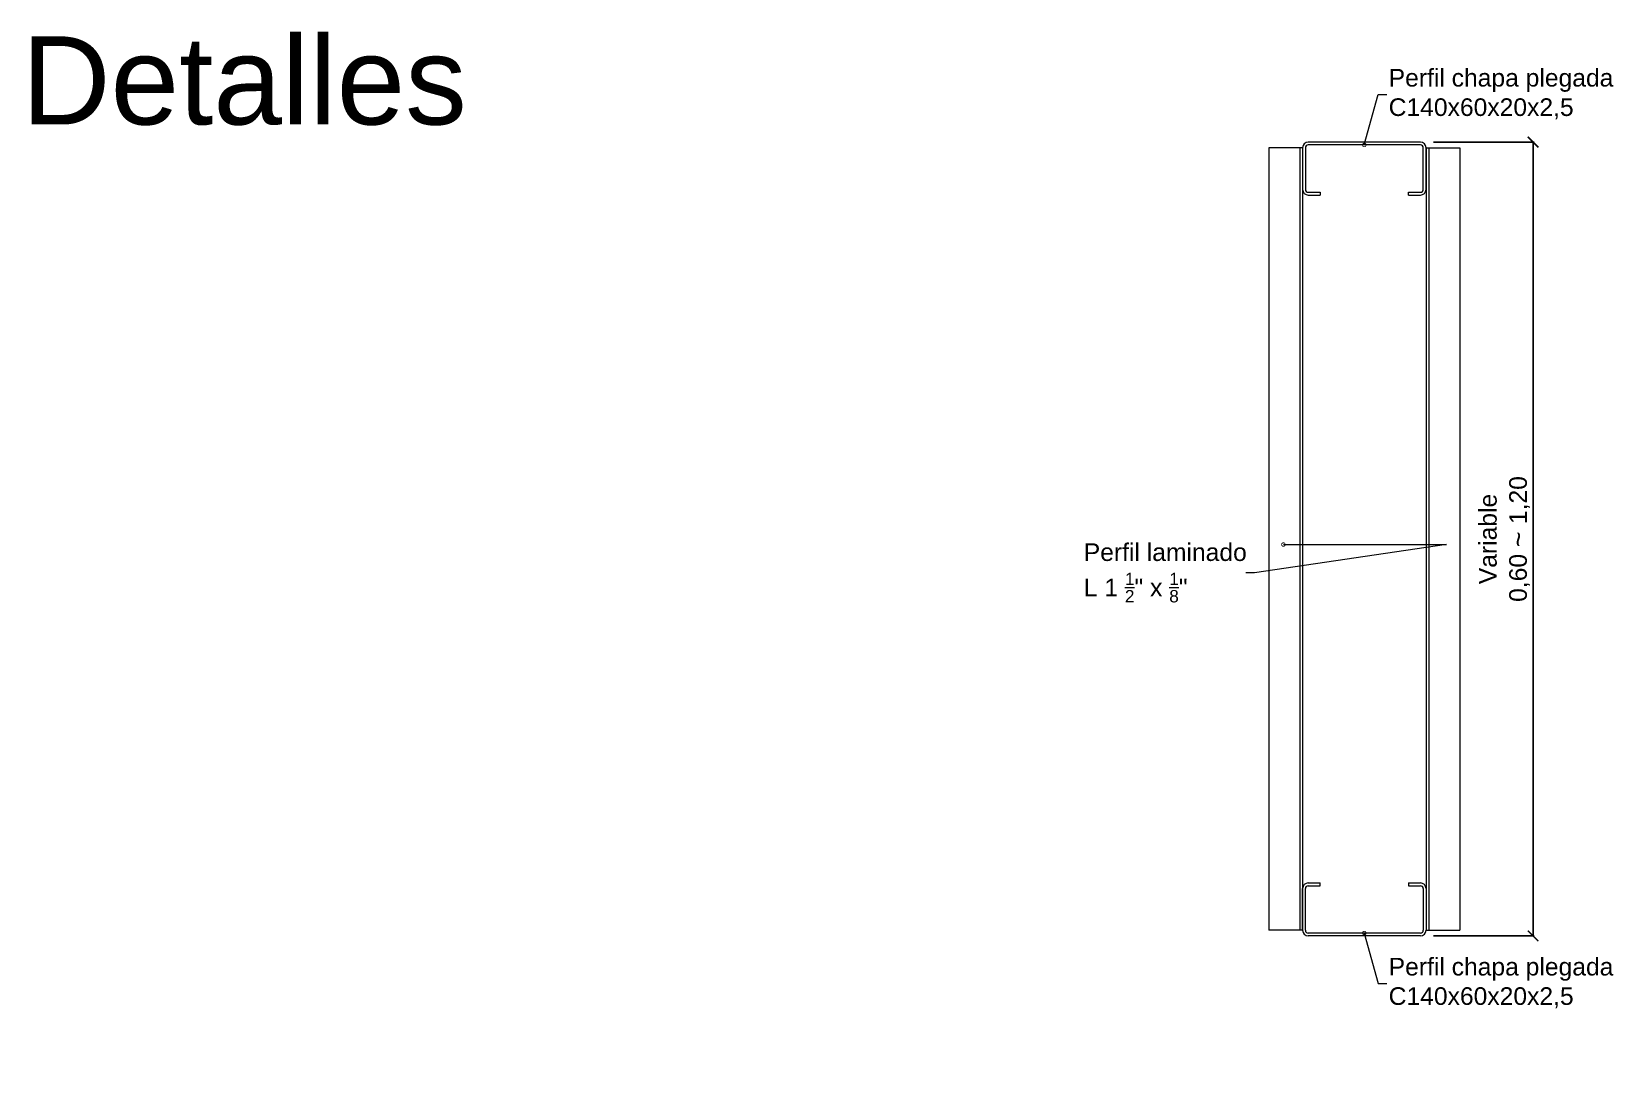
# Model space of a CAD drawing. Header units: millimetres. Extents: x 265 to 899, y -203 to 32.
# Drawn here: x 660.16 to 678.08, y -148.68 to -136.91 of the extents above; entities that cross this region are included whole.
import ezdxf
from ezdxf import colors
from ezdxf.entities.mleader import LeaderData, LeaderLine
from ezdxf.math import Vec2, Vec3

# ---------------------------------------------------------------- set-up
doc = ezdxf.new("R2010")
doc.units = ezdxf.units.MM
doc.header["$LTSCALE"] = 0.1
doc.header["$MEASUREMENT"] = 0
doc.header["$PDMODE"] = 3
doc.header["$PDSIZE"] = 0.1
doc.linetypes.add('CONTINUA', pattern=[200, 100, 100])
doc.layers.get('DEFPOINTS').update_dxf_attribs({"color": 1})
for name, color, linetype, lineweight in [('00_EST_ANGULARES', 4, 'CONTINUA', 20), ('00_EST_Cotas', 6, 'Continuous', 9), ('00_EST_TEXTO', 6, 'Continuous', 9), ('00_EST_Viga', 5, 'Continuous', 20)]:
    doc.layers.add(name, color=color, linetype=linetype, lineweight=lineweight)
doc.styles.add('Arial1_50', font='arial.ttf', dxfattribs={"height": 0.05})
doc.styles.add('Arial20', font='arial.ttf', dxfattribs={"height": 0.2})
doc.dimstyles.new('Cota 1-100-Andres', dxfattribs={"dimtxt": 0.2, "dimasz": 0.12, "dimexe": 0.012, "dimexo": 0.15, "dimgap": 0.025, "dimtad": 1, "dimzin": 0, "dimtxsty": 'Arial20', "dimblk1": 'ARCHTICK', "dimblk2": 'ARCHTICK', "dimsah": 1, "dimcen": 0.09, "dimclrd": 256, "dimclre": 256, "dimclrt": 256, "dimazin": 0, "dimtfac": 1, "dimtofl": 0, "dimtmove": 0, "dimatfit": 3, "dimldrblk": 'ARCHTICK', "dimfxl": 1, "dimtolj": 1, "dimtzin": 0, "dimarcsym": 0})

msp = doc.modelspace()

# ---------------------------------------------------------------- texts
at = {"layer": '00_EST_TEXTO', "insert": (660.041, -136.965), "char_height": 1, "attachment_point": 1, "style": 'Arial1_50'}
msp.add_mtext_dynamic_manual_height_columns('Detalles', width=15.00094, gutter_width=0.25, heights=[0], dxfattribs=at)

# ---------------------------------------------------------------- blocks, each defined once
blk = doc.blocks.new('_DotSmall')
at = {"color": 0, "linetype": 'ByBlock', "const_width": 0.5}
blk.add_lwpolyline([(-0.0625, 0, 1), (0.0625, 0, 1)], format="xyb", close=True, dxfattribs=at)
blk = doc.blocks.new('_ARCHTICK')
at = {"color": 0, "linetype": 'ByBlock', "const_width": 0.15}
blk.add_lwpolyline([(-0.5, -0.5), (0.5, 0.5)], dxfattribs=at)
blk = doc.blocks.new('*D94')
at = {"layer": '00_EST_Cotas', "lineweight": -2, "transparency": 16777216}
for p, q in [((676.047, -138.165), (677.186, -138.165)), ((677.174, -138.165), (677.174, -147.165)), ((676.047, -147.165), (677.186, -147.165))]:
    blk.add_line(p, q, dxfattribs=at)
at = {"layer": 'DEFPOINTS', "color": 0, "transparency": 16777216}
for p in [(675.897, -138.165), (675.897, -147.165), (677.174, -147.165)]:
    blk.add_point(p, dxfattribs=at)
at = {"layer": '00_EST_Cotas', "lineweight": -2, "transparency": 16777216, "xscale": 0.12, "yscale": 0.12, "zscale": 0.12}
for p, rotation in [((677.174, -138.165), 90), ((677.174, -147.165), 270)]:
    blk.add_blockref('_ARCHTICK', p, dxfattribs=dict(at, rotation=rotation))
at = {"layer": '00_EST_Cotas', "transparency": 16777216, "insert": (676.855, -142.665), "char_height": 0.2, "attachment_point": 5, "rotation": 90, "style": 'Arial20'}
blk.add_mtext('\\A1;Variable\\P0,60 {\\H1.08333x;~ }1,20', dxfattribs=at)

# ---------------------------------------------------------------- dimensions: what is measured, and where the dimension line sits
at = {"layer": '00_EST_Cotas'}
dim = msp.add_linear_dim(base=(677.174, -147.165), p1=(675.897, -138.165), p2=(675.897, -147.165), angle=90, text='Variable\\P0,60 {\\H1.08333x;~ }1,20', dimstyle='Cota 1-100-Andres', dxfattribs=at)
dim.commit()
dim.dimension.update_dxf_attribs({"geometry": '*D94', "text_midpoint": (676.855, -142.665)})

# ---------------------------------------------------------------- linework, layer by layer
at = {"layer": '00_EST_ANGULARES'}
for p, q in [((674.18, -138.229), (674.18, -147.101)), ((674.561, -138.229), (674.18, -138.229)), ((674.529, -138.229), (674.529, -147.101)), ((674.561, -138.229), (674.561, -147.101)), ((675.961, -138.229), (675.961, -147.101)), ((675.961, -138.229), (676.342, -138.229)), ((675.993, -138.229), (675.993, -147.101)), ((676.342, -138.229), (676.342, -147.101)), ((674.561, -147.101), (674.18, -147.101)), ((675.961, -147.101), (676.342, -147.101))]:
    msp.add_line(p, q, dxfattribs=at)
at = {"layer": '00_EST_Viga'}
for p, q in [((674.561, -138.229), (674.561, -138.701)), ((674.593, -138.229), (674.593, -138.701)), ((675.897, -138.165), (674.625, -138.165)), ((675.897, -138.197), (674.625, -138.197)), ((675.929, -138.701), (675.929, -138.229)), ((675.961, -138.701), (675.961, -138.229)), ((674.625, -138.733), (674.761, -138.733)), ((674.625, -138.765), (674.761, -138.765)), ((674.761, -138.733), (674.761, -138.765)), ((675.761, -138.765), (675.761, -138.733)), ((675.761, -138.733), (675.897, -138.733)), ((675.761, -138.765), (675.897, -138.765)), ((674.561, -147.101), (674.561, -146.629)), ((674.593, -147.101), (674.593, -146.629)), ((674.625, -146.565), (674.761, -146.565)), ((674.625, -146.597), (674.761, -146.597)), ((674.761, -146.597), (674.761, -146.565)), ((675.761, -146.565), (675.897, -146.565)), ((675.761, -146.565), (675.761, -146.597)), ((675.761, -146.597), (675.897, -146.597)), ((675.929, -146.629), (675.929, -147.101)), ((675.961, -146.629), (675.961, -147.101)), ((675.897, -147.133), (674.625, -147.133)), ((675.897, -147.165), (674.625, -147.165))]:
    msp.add_line(p, q, dxfattribs=at)
for centre, radius, start, end in [((674.625, -138.229), 0.064, 90, 180), ((674.625, -138.229), 0.032, 90, 180), ((675.897, -138.229), 0.064, 0, 90), ((675.897, -138.229), 0.032, 0, 90), ((674.625, -138.701), 0.064, 180, 270), ((674.625, -138.701), 0.032, 180, 270), ((675.897, -138.701), 0.064, 270, 0), ((675.897, -138.701), 0.032, 270, 0), ((674.625, -146.629), 0.064, 90, 180), ((674.625, -146.629), 0.032, 90, 180), ((675.897, -146.629), 0.064, 0, 90), ((675.897, -146.629), 0.032, 0, 90), ((674.625, -147.101), 0.064, 180, 270), ((674.625, -147.101), 0.032, 180, 270), ((675.897, -147.101), 0.032, 270, 0), ((675.897, -147.101), 0.064, 270, 0)]:
    msp.add_arc(centre, radius, start, end, dxfattribs=at)

msp.set_redraw_order([(e.dxf.handle, doc.entitydb.next_handle()) for e in msp.query("TEXT MTEXT ATTDEF DIMENSION ARC_DIMENSION")])  # texts and dimensions are drawn at this point

# ---------------------------------------------------------------- leaders
at = {"layer": '00_EST_TEXTO'}
ml = msp.add_multileader_mtext('Standard', dxfattribs=at)
ml.set_content('{\\C256;Perfil chapa plegada\\PC140x60x20x2,5}', color=2, style='Arial20')
ml.set_leader_properties(color=256, linetype='ByLayer', lineweight=-1)
ml.set_arrow_properties(name='DOTSMALL')
ml.build(insert=Vec2(0, 0))
ml.multileader.update_dxf_attribs({"text_left_attachment_type": 2, "text_right_attachment_type": 2, "dogleg_length": 0.1, "arrow_head_size": 0.08})
ctx = ml.context
ctx.base_point, ctx.char_height, ctx.arrow_head_size, ctx.landing_gap_size, ctx.plane_origin = Vec3(675.517, -137.625), 0.2, 0.08, 0.02, Vec3(675.261, -138.197)
ctx.left_attachment, ctx.right_attachment = 2, 2
notes = []
notes.append((ctx, [(0, (1, 1, 0), (675.417, -137.625), (1, 0), 0.1, [(0, [(675.261, -138.197)], 0, [])])]))
ctx.mtext.insert, ctx.mtext.flow_direction = Vec3(675.537, -137.335), 5
ml = msp.add_multileader_mtext('Standard', dxfattribs=at)
ml.set_content('\\A1;{\\C256;Perfil laminado\\PL 1 \\H0.7x;\\S1/2;\\H1.42857x;" x \\H0.7x;\\S1/8;\\H1.42857x;"}', color=2, style='Arial20')
ml.set_leader_properties(color=256, linetype='ByLayer', lineweight=-1)
ml.set_arrow_properties(name='DOTSMALL')
ml.build(insert=Vec2(0, 0))
ml.multileader.update_dxf_attribs({"text_left_attachment_type": 2, "text_right_attachment_type": 2, "dogleg_length": 0.1, "arrow_head_size": 0.08})
ctx = ml.context
ctx.base_point, ctx.char_height, ctx.arrow_head_size, ctx.landing_gap_size, ctx.plane_origin = Vec3(672.061, -143.048), 0.2, 0.08, 0.02, Vec3(674.744, -142.728)
ctx.left_attachment, ctx.right_attachment = 2, 2
notes.append((ctx, [(0, (1, 1, 0), (674.017, -143.048), (-1, 0), 0.1, [(1, [(674.344, -142.728), (676.192, -142.727)], 0, [])])]))
ctx.mtext.insert, ctx.mtext.flow_direction = Vec3(672.081, -142.714), 5
ml = msp.add_multileader_mtext('Standard', dxfattribs=at)
ml.set_content('{\\C256;Perfil chapa plegada\\PC140x60x20x2,5}', color=2, style='Arial20')
ml.set_leader_properties(color=256, linetype='ByLayer', lineweight=-1)
ml.set_arrow_properties(name='DOTSMALL')
ml.build(insert=Vec2(0, 0))
ml.multileader.update_dxf_attribs({"text_left_attachment_type": 2, "text_right_attachment_type": 2, "dogleg_length": 0.1, "arrow_head_size": 0.08})
ctx = ml.context
ctx.base_point, ctx.char_height, ctx.arrow_head_size, ctx.landing_gap_size, ctx.plane_origin = Vec3(675.517, -147.704), 0.2, 0.08, 0.02, Vec3(675.261, -147.133)
ctx.left_attachment, ctx.right_attachment = 2, 2
notes.append((ctx, [(0, (1, 1, 0), (675.417, -147.704), (1, 0), 0.1, [(0, [(675.261, -147.133)], 0, [])])]))
ctx.mtext.insert, ctx.mtext.flow_direction = Vec3(675.537, -147.414), 5
for ctx, leaders in notes:
    for number, flags, end, landing, length, lines in leaders:
        leader = LeaderData()
        leader.index, (leader.has_last_leader_line, leader.has_dogleg_vector, leader.attachment_direction) = number, flags
        leader.last_leader_point, leader.dogleg_vector, leader.dogleg_length = Vec3(end), Vec3(landing), length
        for number, points, colour, breaks in lines:
            line = LeaderLine()
            line.index, line.vertices, line.color, line.breaks = number, Vec3.list(points), colors.encode_raw_color(colour), breaks
            leader.lines.append(line)
        ctx.leaders.append(leader)

doc.saveas('drawing.dxf')
